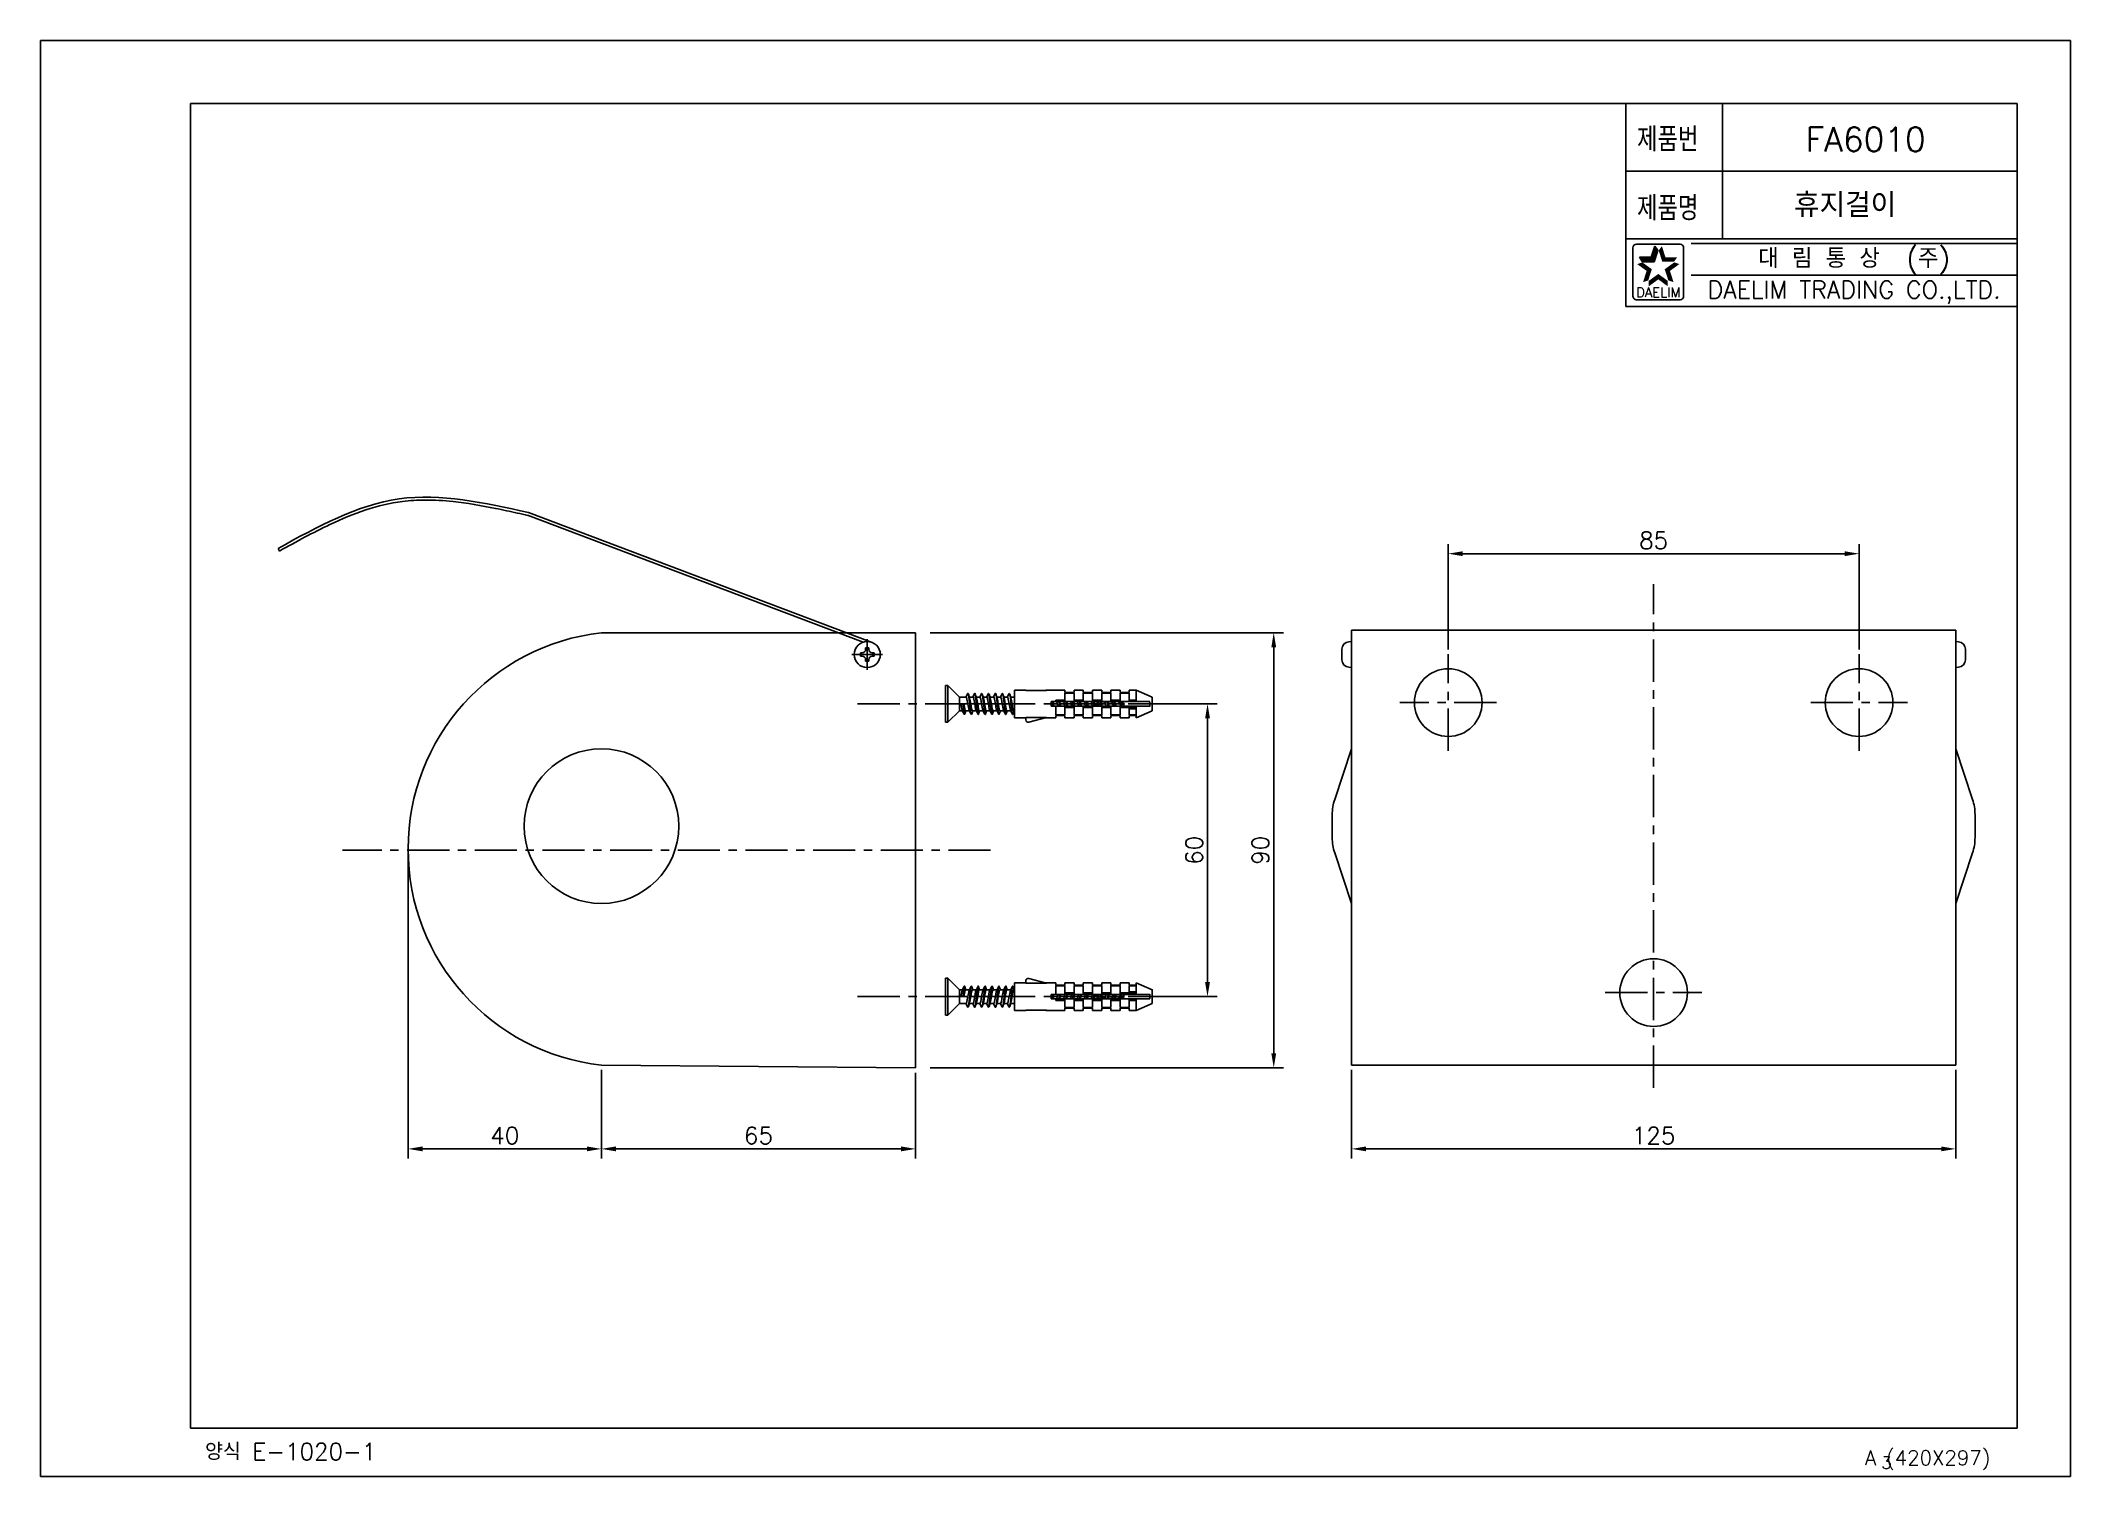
# Model space of a CAD drawing. Extents: x 6213 to 6633, y -3703 to -3406.
import ezdxf
from ezdxf.enums import TextEntityAlignment as Align

# ---------------------------------------------------------------- set-up
doc = ezdxf.new("R2010")
doc.units = 0
doc.header["$LTSCALE"] = 7
doc.header["$MEASUREMENT"] = 0
doc.linetypes.add('CENTER', pattern=[2, 1.25, -0.25, 0.25, -0.25])
doc.layers.get('0').update_dxf_attribs({"color": 2, "linetype": 'CONTINUOUS'})
for name, color, linetype in [('CENTER', 1, 'CENTER'), ('CL', 1, 'CENTER'), ('D', 2, 'CONTINUOUS'), ('DIM', 2, 'CONTINUOUS'), ('DWG', 7, 'CONTINUOUS'), ('IGES_LEVEL_0_-_VISIBLE', 253, 'CONTINUOUS'), ('IGES_LEVEL_0_-_VISIBLETAN2', 253, 'CONTINUOUS')]:
    doc.layers.add(name, color=color, linetype=linetype)
doc.styles.add('GHS', font='romans', dxfattribs={"bigfont": 'ghs'})
doc.styles.add('ROMANS', font='romans')

msp = doc.modelspace()

# ---------------------------------------------------------------- texts
at = {"color": 7, "style": 'GHS'}
msp.add_text('FA6010', height=5, dxfattribs=at).set_placement((6590.91, -3426.13), align=Align.MIDDLE)
at = {"style": 'GHS'}
msp.add_text('휴지걸이', height=5, dxfattribs=at).set_placement((6576.08, -3442.23))
at = {"color": 7, "linetype": 'Continuous'}
for s, height, style, p in [('대 림 통 상  (주)', 4, 'GHS', (6588.53, -3451.01)), ('DAELIM TRADING CO.,LTD.', 3.6, 'ROMANS', (6588.53, -3457.78))]:
    msp.add_text(s, height=height, dxfattribs=dict(at, style=style)).set_placement(p, align=Align.MIDDLE)
at = {"color": 2, "linetype": 'Continuous', "style": 'ROMANS'}
msp.add_text('DAELIM', height=2, dxfattribs=at).set_placement((6548, -3458.77), align=Align.CENTER)
at = {"layer": 'D', "color": 7, "style": 'GHS'}
for s, height, p in [('A (420X297)', 3, (6590.75, -3700.36)), ('3', 2.5, (6594.16, -3701.11))]:
    msp.add_text(s, height=height, dxfattribs=at).set_placement(p)
at = {"layer": 'D', "char_height": 3.5, "attachment_point": 5, "style": 'GHS'}
for s, insert in [('\\A1;85', (6547.04, -3509.09)), ('\\A1;40', (6309.32, -3632.21)), ('\\A1;65', (6361.82, -3632.21)), ('\\A1;125', (6547.04, -3632.21))]:
    msp.add_mtext(s, dxfattribs=dict(at, insert=insert))
at = {"layer": 'D', "char_height": 3.5, "attachment_point": 5, "rotation": 90, "style": 'GHS'}
for s, insert in [('\\A1;60', (6451.98, -3573.2)), ('\\A1;90', (6465.68, -3573.2))]:
    msp.add_mtext(s, dxfattribs=dict(at, insert=insert))
at = {"layer": 'DIM', "style": 'GHS', "width": 0.8}
for s, p in [('제품번', (6543.61, -3428.65)), ('제품명', (6543.61, -3442.9))]:
    msp.add_text(s, height=5, dxfattribs=at).set_placement(p)
at = {"layer": 'DWG', "style": 'GHS'}
msp.add_text('양식 E-1020-1', height=3.5, dxfattribs=at).set_placement((6247.3, -3699.33))

# ---------------------------------------------------------------- blocks, each defined once
blk = doc.blocks.new('BORDER')
for p, q in [((1, 1), (0, 1)), ((0, 1), (0, 0)), ((1, 0), (1, 1)), ((0, 0), (1, 0))]:
    blk.add_line(p, q)

# ---------------------------------------------------------------- linework, layer by layer
at = {"color": 4}
for p, q in [((6244.27, -3692.71), (6244.27, -3418.71)), ((6244.27, -3418.71), (6622.27, -3418.71)), ((6622.27, -3418.71), (6622.27, -3692.71)), ((6622.27, -3692.71), (6244.27, -3692.71))]:
    msp.add_line(p, q, dxfattribs=at)
at = {"color": 7}
for p, q in [((6541.27, -3418.71), (6541.27, -3460.71)), ((6561.27, -3418.71), (6561.27, -3446.71)), ((6541.27, -3432.71), (6622.27, -3432.71)), ((6541.27, -3446.71), (6622.27, -3446.71)), ((6541.27, -3460.71), (6622.27, -3460.71))]:
    msp.add_line(p, q, dxfattribs=at)
at = {"color": 2, "linetype": 'Continuous'}
for p, q in [((6543.5, -3447.82), (6552.5, -3447.82)), ((6554.77, -3447.71), (6622.27, -3447.71)), ((6542.75, -3458.57), (6542.75, -3448.57)), ((6553.25, -3448.57), (6553.25, -3458.57)), ((6554.77, -3454.21), (6622.27, -3454.21)), ((6552.5, -3459.32), (6543.75, -3459.32))]:
    msp.add_line(p, q, dxfattribs=at)
at = {"color": 2}
for p, q in [((6544.75, -3451.44), (6544.09, -3450.52)), ((6544.09, -3450.52), (6546.51, -3450.52)), ((6544.75, -3451.44), (6547.18, -3451.44)), ((6546.51, -3450.52), (6547.26, -3448.22)), ((6547.18, -3451.44), (6547.93, -3449.13)), ((6547.93, -3449.13), (6547.26, -3448.22))]:
    msp.add_line(p, q, dxfattribs=at)
at = {"color": 1, "linetype": 'CENTER'}
for p, q in [((6447.08, -3542.92), (6380.93, -3542.92)), ((6447.08, -3603.47), (6380.93, -3603.47))]:
    msp.add_line(p, q, dxfattribs=at)
at = {"color": 2, "linetype": 'Continuous'}
for centre, radius, start, end in [((6543.5, -3448.57), 0.75, 90, 180), ((6552.5, -3448.57), 0.75, 0, 90), ((6543.63, -3458.45), 0.884, 188.1301, 278.1301), ((6552.5, -3458.57), 0.75, 270, 0)]:
    msp.add_arc(centre, radius, start, end, dxfattribs=at)
at = {"color": 2}
for points in [[(6545.59, -3453.35), (6546.67, -3453), (6543.63, -3451.93), (6544.71, -3451.58)], [(6544.09, -3450.52), (6544.75, -3451.44), (6546.51, -3450.52), (6547.18, -3451.44)], [(6546.51, -3450.52), (6547.18, -3451.44), (6547.26, -3448.22), (6547.93, -3449.13)], [(6548.74, -3448.22), (6548.08, -3449.13), (6549.49, -3450.52), (6548.83, -3451.44)], [(6549.49, -3450.52), (6548.83, -3451.44), (6551.92, -3450.52), (6551.25, -3451.44)], [(6552.37, -3451.93), (6551.3, -3451.58), (6550.41, -3453.35), (6549.33, -3453)], [(6544.84, -3455.66), (6545.92, -3455.31), (6545.59, -3453.35), (6546.67, -3453)], [(6548, -3455.1), (6548, -3453.97), (6546.04, -3456.53), (6546.04, -3455.4)], [(6549.96, -3456.53), (6549.96, -3455.4), (6548, -3455.1), (6548, -3453.97)], [(6550.41, -3453.35), (6549.33, -3453), (6551.16, -3455.66), (6550.08, -3455.31)]]:
    msp.add_solid(points, dxfattribs=at)
at = {"layer": 'CENTER'}
for p, q in [((6547.04, -3622.34), (6547.04, -3518.17)), ((6504.54, -3552.64), (6504.54, -3532.64)), ((6589.54, -3552.64), (6589.54, -3532.64)), ((6514.54, -3542.64), (6494.54, -3542.64)), ((6579.54, -3542.64), (6599.54, -3542.64)), ((6409.85, -3573.2), (6275.77, -3573.2)), ((6537.04, -3602.64), (6557.04, -3602.64))]:
    msp.add_line(p, q, dxfattribs=at)
at = {"layer": 'CL'}
for p, q in [((6384.32, -3535.87), (6384.32, -3529.52)), ((6381.14, -3532.7), (6387.5, -3532.7))]:
    msp.add_line(p, q, dxfattribs=at)
at = {"layer": 'D'}
for p, q in [((6262.69, -3511.29), (6262.4, -3510.76)), ((6504.54, -3531.64), (6504.54, -3509.84)), ((6589.54, -3531.64), (6589.54, -3509.84)), ((6507.54, -3511.84), (6586.54, -3511.84)), ((6397.37, -3528.2), (6470.43, -3528.2)), ((6468.43, -3531.2), (6468.43, -3615.2)), ((6447.08, -3542.92), (6456.73, -3542.92)), ((6454.73, -3600.47), (6454.73, -3545.92)), ((6481.05, -3562.66), (6484.54, -3552.2)), ((6613.03, -3562.66), (6609.54, -3552.2)), ((6480.54, -3570.57), (6480.54, -3565.82)), ((6613.54, -3570.57), (6613.54, -3565.82)), ((6289.32, -3573.92), (6289.32, -3636.96)), ((6481.05, -3573.74), (6484.54, -3584.2)), ((6613.03, -3573.74), (6609.54, -3584.2)), ((6447.08, -3603.47), (6456.73, -3603.47)), ((6329.32, -3618.64), (6329.32, -3636.96)), ((6329.32, -3618.64), (6329.32, -3636.96)), ((6394.32, -3619.2), (6394.32, -3636.96)), ((6397.37, -3618.2), (6470.43, -3618.2)), ((6484.54, -3618.64), (6484.54, -3636.96)), ((6609.54, -3618.64), (6609.54, -3636.96)), ((6292.32, -3634.96), (6326.32, -3634.96)), ((6332.32, -3634.96), (6391.32, -3634.96)), ((6487.54, -3634.96), (6606.54, -3634.96))]:
    msp.add_line(p, q, dxfattribs=at)
for centre, start, end in [((6490.54, -3565.82), 161.5651, 180), ((6603.54, -3565.82), 0, 18.4349), ((6490.54, -3570.57), 180, 198.4349), ((6603.54, -3570.57), 341.5651, 0)]:
    msp.add_arc(centre, 10, start, end, dxfattribs=at)
for points in [[(6507.54, -3511.34), (6507.54, -3512.34), (6504.54, -3511.84)], [(6586.54, -3511.34), (6586.54, -3512.34), (6589.54, -3511.84)], [(6467.93, -3531.2), (6468.93, -3531.2), (6468.43, -3528.2)], [(6454.23, -3545.92), (6455.23, -3545.92), (6454.73, -3542.92)], [(6454.23, -3600.47), (6455.23, -3600.47), (6454.73, -3603.47)], [(6467.93, -3615.2), (6468.93, -3615.2), (6468.43, -3618.2)], [(6292.32, -3634.46), (6292.32, -3635.46), (6289.32, -3634.96)], [(6326.32, -3634.46), (6326.32, -3635.46), (6329.32, -3634.96)], [(6332.32, -3634.46), (6332.32, -3635.46), (6329.32, -3634.96)], [(6391.32, -3634.46), (6391.32, -3635.46), (6394.32, -3634.96)], [(6487.54, -3634.46), (6487.54, -3635.46), (6484.54, -3634.96)], [(6606.54, -3634.46), (6606.54, -3635.46), (6609.54, -3634.96)]]:
    msp.add_solid(points, dxfattribs=at)
at = {"layer": 'DWG'}
for p, q in [((6383.47, -3530.13), (6314.04, -3503.9)), ((6385.34, -3530.2), (6314.25, -3503.33)), ((6484.54, -3617.64), (6484.54, -3527.64)), ((6484.54, -3527.64), (6609.54, -3527.64)), ((6609.54, -3527.64), (6609.54, -3617.64)), ((6329.32, -3528.2), (6394.32, -3528.2)), ((6383.98, -3531.3), (6383.98, -3531.67)), ((6383.98, -3531.3), (6384.66, -3531.3)), ((6384.66, -3531.3), (6384.66, -3531.67)), ((6394.32, -3528.2), (6394.32, -3618.2)), ((6482.53, -3531.59), (6482.53, -3533.81)), ((6484.54, -3530), (6483.94, -3530.05)), ((6484.54, -3530), (6484.54, -3535.4)), ((6609.54, -3530), (6609.54, -3535.4)), ((6609.54, -3530), (6610.14, -3530.05)), ((6611.55, -3531.59), (6611.55, -3533.81)), ((6382.92, -3533.04), (6382.92, -3532.35)), ((6382.92, -3532.35), (6383.3, -3532.35)), ((6382.92, -3533.04), (6383.3, -3533.04)), ((6383.98, -3534.09), (6383.98, -3533.72)), ((6384.66, -3534.09), (6383.98, -3534.09)), ((6384.66, -3534.09), (6384.66, -3533.72)), ((6385.72, -3532.35), (6385.34, -3532.35)), ((6385.72, -3533.04), (6385.34, -3533.04)), ((6385.72, -3532.35), (6385.72, -3533.04)), ((6484.54, -3535.4), (6483.94, -3535.34)), ((6609.54, -3535.4), (6610.14, -3535.34)), ((6394.32, -3618.2), (6329.32, -3617.64)), ((6609.54, -3617.64), (6484.54, -3617.64))]:
    msp.add_line(p, q, dxfattribs=at)
for centre, radius in [((6384.32, -3532.7), 2.7), ((6504.54, -3542.64), 7), ((6589.54, -3542.64), 7), ((6329.32, -3568.2), 16), ((6547.04, -3602.64), 7)]:
    msp.add_circle(centre, radius, dxfattribs=at)
for centre, radius, start, end in [((6334.32, -3572.92), 45, 96.3794, 263.6206), ((6383.3, -3531.67), 0.682, 270, 0), ((6385.34, -3531.67), 0.682, 180, 270), ((6484.08, -3531.59), 1.54, 95, 180), ((6610, -3531.59), 1.54, 0, 85), ((6383.3, -3533.72), 0.682, 0, 90), ((6385.34, -3533.72), 0.682, 90, 180), ((6484.08, -3533.81), 1.54, 180, 265), ((6610, -3533.81), 1.54, 275, 0)]:
    msp.add_arc(centre, radius, start, end, dxfattribs=at)
msp.add_spline([(6314.25, -3503.33), (6287.44, -3500.51), (6262.4, -3510.76)], degree=3, dxfattribs=at)
msp.add_open_spline([(6314.12, -3503.92), (6313.37, -3503.75), (6312.63, -3503.59), (6310.4, -3503.1), (6308.91, -3502.78), (6304.47, -3501.88), (6301.53, -3501.37), (6296.68, -3500.85), (6294.76, -3500.73), (6291.27, -3500.74), (6289.69, -3500.83), (6285.57, -3501.34), (6283.06, -3501.95), (6278.07, -3503.6), (6275.6, -3504.64), (6269.64, -3507.46), (6266.17, -3509.37), (6262.69, -3511.29)], degree=3, knots=[0, 0, 0, 0, 2.210113, 2.210113, 6.630339, 6.630339, 15.470792, 15.470792, 21.372977, 21.372977, 26.319478, 26.319478, 34.414165, 34.414165, 42.508852, 42.508852, 54.014786, 54.014786, 54.014786, 54.014786], dxfattribs=at)
at = {"layer": 'IGES_LEVEL_0_-_VISIBLE', "color": 0}
for p, q in [((6400.53, -3539.12), (6401, -3539.12)), ((6400.53, -3546.72), (6400.53, -3539.12)), ((6401, -3539.12), (6403.38, -3541.49)), ((6401, -3539.12), (6401, -3546.72)), ((6414.78, -3540.07), (6417.15, -3540.07)), ((6414.78, -3545.77), (6414.78, -3540.07)), ((6417.15, -3540.11), (6421.38, -3540.11)), ((6421.24, -3540.07), (6425.23, -3540.07)), ((6425.23, -3540.07), (6423.33, -3540.07)), ((6425.23, -3540.07), (6425.23, -3540.54)), ((6427.13, -3540.54), (6425.23, -3540.54)), ((6427.13, -3540.07), (6429.03, -3540.07)), ((6429.03, -3540.07), (6427.13, -3540.07)), ((6427.13, -3540.07), (6427.13, -3540.54)), ((6429.03, -3540.54), (6429.03, -3540.07)), ((6430.93, -3540.54), (6429.03, -3540.54)), ((6430.93, -3540.07), (6432.83, -3540.07)), ((6432.83, -3540.07), (6430.93, -3540.07)), ((6430.93, -3540.07), (6430.93, -3540.54)), ((6432.83, -3540.54), (6432.83, -3540.07)), ((6434.73, -3540.54), (6432.83, -3540.54)), ((6434.73, -3540.07), (6436.63, -3540.07)), ((6436.63, -3540.07), (6434.73, -3540.07)), ((6434.73, -3540.07), (6434.73, -3540.54)), ((6436.63, -3540.54), (6436.63, -3540.07)), ((6438.53, -3540.54), (6436.63, -3540.54)), ((6438.53, -3540.07), (6439.95, -3540.07)), ((6438.53, -3540.07), (6439.95, -3540.07)), ((6438.53, -3540.07), (6438.53, -3540.54)), ((6439.95, -3540.07), (6443.28, -3541.49)), ((6439.95, -3540.07), (6439.95, -3542.15)), ((6403.38, -3544.34), (6401, -3546.72)), ((6403.38, -3544.34), (6401, -3546.72)), ((6403.38, -3541.49), (6404.77, -3541.49)), ((6403.38, -3542.92), (6403.38, -3541.49)), ((6403.38, -3541.49), (6404.77, -3541.49)), ((6403.38, -3542.92), (6403.38, -3541.49)), ((6403.38, -3544.34), (6403.38, -3542.92)), ((6403.38, -3544.34), (6403.38, -3542.92)), ((6404.03, -3544.34), (6403.38, -3544.34)), ((6404.03, -3544.34), (6403.38, -3544.34)), ((6403.7, -3542.92), (6404.32, -3542.92)), ((6404.09, -3542.92), (6403.7, -3542.92)), ((6403.7, -3542.92), (6404.32, -3542.92)), ((6404.09, -3542.92), (6403.7, -3542.92)), ((6404.4, -3545.05), (6403.99, -3544.27)), ((6404.4, -3545.05), (6403.99, -3544.27)), ((6404.32, -3542.92), (6404.09, -3542.92)), ((6404.32, -3542.92), (6404.09, -3542.92)), ((6404.73, -3544.34), (6404.52, -3544.98)), ((6404.73, -3544.34), (6404.52, -3544.98)), ((6405.45, -3544.34), (6404.67, -3544.34)), ((6405.45, -3544.34), (6404.67, -3544.34)), ((6404.74, -3541.49), (6405.11, -3540.78)), ((6404.74, -3541.49), (6405.11, -3540.78)), ((6405.25, -3540.9), (6405.5, -3541.66)), ((6405.83, -3545.06), (6405.42, -3544.28)), ((6405.44, -3541.49), (6406.2, -3541.49)), ((6406.16, -3544.34), (6405.95, -3544.98)), ((6406.88, -3544.34), (6406.1, -3544.34)), ((6406.16, -3541.49), (6406.54, -3540.78)), ((6406.67, -3540.9), (6406.92, -3541.66)), ((6407.25, -3545.05), (6406.84, -3544.28)), ((6406.87, -3541.49), (6407.62, -3541.49)), ((6407.58, -3544.34), (6407.37, -3544.98)), ((6408.3, -3544.34), (6407.52, -3544.34)), ((6407.59, -3541.49), (6407.96, -3540.78)), ((6408.1, -3540.9), (6408.35, -3541.66)), ((6408.67, -3545.04), (6408.27, -3544.27)), ((6408.29, -3541.49), (6409.05, -3541.49)), ((6409.01, -3544.34), (6408.8, -3544.98)), ((6409.73, -3544.34), (6408.95, -3544.34)), ((6409.01, -3541.49), (6409.39, -3540.78)), ((6409.79, -3542.92), (6409.51, -3540.86)), ((6409.52, -3540.9), (6409.77, -3541.66)), ((6410.1, -3545.05), (6409.69, -3544.27)), ((6409.72, -3541.49), (6410.47, -3541.49)), ((6409.79, -3542.92), (6410.1, -3545.05)), ((6410.43, -3544.34), (6410.22, -3544.98)), ((6411.15, -3544.34), (6410.37, -3544.34)), ((6410.44, -3541.49), (6410.81, -3540.78)), ((6410.95, -3540.9), (6411.2, -3541.66)), ((6411.53, -3545.06), (6411.12, -3544.28)), ((6411.14, -3541.49), (6411.9, -3541.49)), ((6411.86, -3544.34), (6411.65, -3544.98)), ((6412.58, -3544.34), (6411.8, -3544.34)), ((6411.86, -3541.49), (6412.24, -3540.78)), ((6412.37, -3540.9), (6412.62, -3541.66)), ((6412.95, -3545.05), (6412.54, -3544.28)), ((6412.57, -3541.49), (6413.32, -3541.49)), ((6413.28, -3544.34), (6413.07, -3544.98)), ((6414, -3544.34), (6413.22, -3544.34)), ((6413.29, -3541.49), (6413.66, -3540.78)), ((6413.8, -3540.9), (6414.05, -3541.66)), ((6414.37, -3545.04), (6413.97, -3544.27)), ((6413.99, -3541.49), (6414.75, -3541.49)), ((6414.71, -3544.34), (6414.5, -3544.98)), ((6414.78, -3544.34), (6414.65, -3544.34)), ((6414.75, -3541.49), (6414.78, -3541.5)), ((6422.38, -3543.39), (6422.38, -3542.44)), ((6422.38, -3542.44), (6423.33, -3542.44)), ((6422.38, -3543.39), (6423.33, -3543.39)), ((6422.67, -3543.39), (6422.57, -3542.44)), ((6422.84, -3542.92), (6422.77, -3542.44)), ((6422.92, -3543.39), (6422.84, -3542.92)), ((6423.33, -3542.44), (6423.33, -3542.15)), ((6423.33, -3542.15), (6425.23, -3542.15)), ((6425.23, -3542.44), (6423.33, -3542.44)), ((6423.33, -3545.15), (6423.33, -3543.39)), ((6423.33, -3543.39), (6425.23, -3543.39)), ((6423.58, -3542.44), (6423.65, -3542.92)), ((6423.65, -3542.92), (6423.73, -3543.39)), ((6424.09, -3543.39), (6423.99, -3542.44)), ((6424.27, -3542.92), (6424.19, -3542.44)), ((6424.35, -3543.39), (6424.27, -3542.92)), ((6425, -3542.44), (6425.08, -3542.92)), ((6425.08, -3542.92), (6425.16, -3543.39)), ((6425.23, -3540.68), (6427.13, -3540.68)), ((6425.23, -3542.15), (6425.23, -3540.68)), ((6425.23, -3542.44), (6425.23, -3542.15)), ((6427.13, -3542.44), (6425.23, -3542.44)), ((6425.23, -3543.68), (6425.23, -3543.39)), ((6425.23, -3543.39), (6427.13, -3543.39)), ((6425.23, -3543.68), (6425.23, -3545.15)), ((6427.13, -3543.68), (6425.23, -3543.68)), ((6425.52, -3543.39), (6425.42, -3542.44)), ((6425.69, -3542.92), (6425.62, -3542.44)), ((6425.77, -3543.39), (6425.69, -3542.92)), ((6426.43, -3542.44), (6426.5, -3542.92)), ((6426.5, -3542.92), (6426.58, -3543.39)), ((6426.89, -3542.92), (6426.84, -3542.44)), ((6426.94, -3543.39), (6426.89, -3542.92)), ((6427.12, -3542.92), (6427.04, -3542.44)), ((6427.2, -3543.39), (6427.12, -3542.92)), ((6427.13, -3540.68), (6427.13, -3542.15)), ((6427.13, -3542.15), (6429.03, -3542.15)), ((6427.13, -3542.15), (6427.13, -3542.44)), ((6429.03, -3542.44), (6427.13, -3542.44)), ((6427.13, -3543.68), (6427.13, -3543.39)), ((6427.13, -3543.39), (6429.03, -3543.39)), ((6427.13, -3545.15), (6427.13, -3543.68)), ((6427.85, -3542.44), (6427.93, -3542.92)), ((6427.93, -3542.92), (6428.01, -3543.39)), ((6428.37, -3543.39), (6428.27, -3542.44)), ((6428.54, -3542.92), (6428.47, -3542.44)), ((6428.62, -3543.39), (6428.54, -3542.92)), ((6429.03, -3540.68), (6430.93, -3540.68)), ((6429.03, -3542.15), (6429.03, -3540.68)), ((6429.03, -3542.44), (6429.03, -3542.15)), ((6430.93, -3542.44), (6429.03, -3542.44)), ((6429.03, -3543.68), (6429.03, -3543.39)), ((6429.03, -3543.39), (6430.93, -3543.39)), ((6429.03, -3543.68), (6429.03, -3545.15)), ((6430.93, -3543.68), (6429.03, -3543.68)), ((6429.28, -3542.44), (6429.35, -3542.92)), ((6429.35, -3542.92), (6429.43, -3543.39)), ((6429.79, -3543.39), (6429.69, -3542.44)), ((6429.97, -3542.92), (6429.89, -3542.44)), ((6430.05, -3543.39), (6429.97, -3542.92)), ((6430.7, -3542.44), (6430.78, -3542.92)), ((6430.78, -3542.92), (6430.86, -3543.39)), ((6430.93, -3540.68), (6430.93, -3542.15)), ((6430.93, -3542.15), (6432.83, -3542.15)), ((6430.93, -3542.15), (6430.93, -3542.44)), ((6432.83, -3542.44), (6430.93, -3542.44)), ((6430.93, -3543.68), (6430.93, -3543.39)), ((6430.93, -3543.39), (6432.83, -3543.39)), ((6430.93, -3545.15), (6430.93, -3543.68)), ((6431.22, -3543.39), (6431.12, -3542.44)), ((6431.76, -3543.39), (6431.76, -3542.83)), ((6431.76, -3542.83), (6432.19, -3542.83)), ((6431.88, -3542.92), (6431.88, -3543.39)), ((6432.2, -3542.92), (6431.88, -3542.92)), ((6432.2, -3542.92), (6432.13, -3542.44)), ((6432.28, -3543.39), (6432.2, -3542.92)), ((6432.59, -3542.92), (6432.54, -3542.44)), ((6432.59, -3542.92), (6432.64, -3543.39)), ((6432.74, -3542.44), (6432.82, -3542.92)), ((6432.8, -3542.83), (6433.61, -3542.84)), ((6433.63, -3542.92), (6432.82, -3542.92)), ((6432.9, -3543.39), (6432.82, -3542.92)), ((6432.83, -3540.68), (6434.73, -3540.68)), ((6432.83, -3542.15), (6432.83, -3540.68)), ((6432.83, -3542.44), (6432.83, -3542.15)), ((6434.73, -3542.44), (6432.83, -3542.44)), ((6432.83, -3543.68), (6432.83, -3543.39)), ((6432.83, -3543.39), (6434.73, -3543.39)), ((6432.83, -3543.68), (6432.83, -3545.15)), ((6434.73, -3543.68), (6432.83, -3543.68)), ((6433.71, -3543.39), (6433.55, -3542.44)), ((6433.96, -3542.44), (6434.07, -3543.39)), ((6434.33, -3543.39), (6434.16, -3542.44)), ((6434.23, -3542.84), (6435.08, -3542.85)), ((6435.09, -3542.92), (6434.24, -3542.92)), ((6434.73, -3540.68), (6434.73, -3542.15)), ((6434.73, -3542.15), (6436.63, -3542.15)), ((6434.73, -3542.15), (6434.73, -3542.44)), ((6436.63, -3542.44), (6434.73, -3542.44)), ((6434.73, -3543.68), (6434.73, -3543.39)), ((6434.73, -3543.39), (6436.63, -3543.39)), ((6434.73, -3545.15), (6434.73, -3543.68)), ((6434.98, -3542.44), (6435.09, -3542.92)), ((6435.09, -3542.92), (6435.21, -3543.39)), ((6435.38, -3542.44), (6435.51, -3543.39)), ((6435.66, -3542.87), (6436.58, -3542.89)), ((6436.6, -3542.92), (6435.67, -3542.92)), ((6436.85, -3543.27), (6436.58, -3543.39)), ((6436.6, -3542.92), (6436.75, -3543.15)), ((6436.63, -3540.68), (6438.53, -3540.68)), ((6436.63, -3542.15), (6436.63, -3540.68)), ((6436.63, -3542.44), (6436.63, -3542.15)), ((6438.53, -3542.44), (6436.63, -3542.44)), ((6436.63, -3543.68), (6436.63, -3543.39)), ((6436.63, -3543.39), (6438.53, -3543.39)), ((6436.63, -3543.68), (6436.63, -3545.15)), ((6438.53, -3543.68), (6436.63, -3543.68)), ((6436.94, -3543.39), (6436.75, -3543.15)), ((6436.87, -3542.57), (6437.58, -3542.92)), ((6437, -3542.8), (6436.99, -3542.79)), ((6437.09, -3542.92), (6437, -3542.8)), ((6437.08, -3542.9), (6437.58, -3542.92)), ((6437.58, -3542.92), (6437.09, -3542.92)), ((6437.43, -3542.99), (6437.31, -3543.39)), ((6437.58, -3542.92), (6437.43, -3542.99)), ((6438.53, -3540.68), (6438.53, -3542.15)), ((6439.95, -3542.15), (6438.53, -3542.15)), ((6438.53, -3542.15), (6438.53, -3542.44)), ((6438.53, -3542.44), (6439.95, -3542.44)), ((6438.53, -3543.68), (6438.53, -3543.39)), ((6438.53, -3543.39), (6439.95, -3543.39)), ((6438.53, -3543.68), (6438.53, -3543.91)), ((6439.95, -3543.68), (6438.53, -3543.68)), ((6438.53, -3543.91), (6438.53, -3545.15)), ((6438.53, -3543.91), (6439.95, -3543.91)), ((6439.95, -3542.15), (6439.95, -3542.44)), ((6442.8, -3542.44), (6439.95, -3542.44)), ((6439.95, -3543.39), (6439.95, -3543.68)), ((6439.95, -3543.39), (6442.8, -3543.39)), ((6439.95, -3543.68), (6439.95, -3543.91)), ((6439.95, -3543.91), (6439.95, -3545.15)), ((6443.28, -3544.34), (6439.95, -3545.77)), ((6442.8, -3542.48), (6442.8, -3543.43)), ((6443.28, -3541.53), (6443.28, -3544.38)), ((6401, -3546.72), (6400.53, -3546.72)), ((6401, -3546.72), (6400.53, -3546.72)), ((6417.15, -3545.77), (6414.78, -3545.77)), ((6417.15, -3546.24), (6417.15, -3545.73)), ((6417.15, -3545.73), (6421.38, -3545.73)), ((6421.38, -3545.73), (6417.75, -3546.7)), ((6423.33, -3545.77), (6421.24, -3545.77)), ((6425.23, -3545.15), (6423.33, -3545.15)), ((6423.33, -3545.29), (6423.33, -3545.77)), ((6423.33, -3545.29), (6425.23, -3545.29)), ((6425.23, -3545.29), (6425.23, -3545.77)), ((6425.23, -3545.76), (6427.13, -3545.76)), ((6427.13, -3545.77), (6425.23, -3545.77)), ((6429.03, -3545.15), (6427.13, -3545.15)), ((6427.13, -3545.29), (6429.03, -3545.29)), ((6427.13, -3545.77), (6427.13, -3545.29)), ((6429.03, -3545.29), (6429.03, -3545.77)), ((6429.03, -3545.76), (6430.93, -3545.76)), ((6430.93, -3545.77), (6429.03, -3545.77)), ((6432.83, -3545.15), (6430.93, -3545.15)), ((6430.93, -3545.77), (6430.93, -3545.29)), ((6430.93, -3545.29), (6432.83, -3545.29)), ((6432.83, -3545.29), (6432.83, -3545.77)), ((6432.83, -3545.76), (6434.73, -3545.76)), ((6434.73, -3545.77), (6432.83, -3545.77)), ((6436.63, -3545.15), (6434.73, -3545.15)), ((6434.73, -3545.77), (6434.73, -3545.29)), ((6434.73, -3545.29), (6436.63, -3545.29)), ((6436.63, -3545.29), (6436.63, -3545.77)), ((6436.63, -3545.76), (6438.53, -3545.76)), ((6438.53, -3545.77), (6436.63, -3545.77)), ((6439.95, -3545.15), (6438.53, -3545.15)), ((6438.53, -3545.29), (6439.95, -3545.29)), ((6438.53, -3545.77), (6438.53, -3545.29)), ((6439.95, -3545.15), (6439.95, -3545.29)), ((6439.95, -3545.77), (6439.95, -3545.29)), ((6401, -3599.67), (6400.53, -3599.67)), ((6401, -3599.67), (6400.53, -3599.67)), ((6400.53, -3599.67), (6400.53, -3607.27)), ((6403.38, -3602.05), (6401, -3599.67)), ((6403.38, -3602.05), (6401, -3599.67)), ((6401, -3607.27), (6401, -3599.67)), ((6404.03, -3602.05), (6403.38, -3602.05)), ((6403.38, -3602.05), (6403.38, -3603.47)), ((6404.03, -3602.05), (6403.38, -3602.05)), ((6403.38, -3602.05), (6403.38, -3603.47)), ((6403.38, -3603.47), (6403.38, -3604.9)), ((6403.38, -3603.47), (6403.38, -3604.9)), ((6403.7, -3603.47), (6404.32, -3603.47)), ((6404.09, -3603.47), (6403.7, -3603.47)), ((6403.7, -3603.47), (6404.32, -3603.47)), ((6404.09, -3603.47), (6403.7, -3603.47)), ((6404.4, -3601.34), (6403.99, -3602.12)), ((6404.4, -3601.34), (6403.99, -3602.12)), ((6404.32, -3603.47), (6404.09, -3603.47)), ((6404.32, -3603.47), (6404.09, -3603.47)), ((6404.73, -3602.05), (6404.52, -3601.41)), ((6404.73, -3602.05), (6404.52, -3601.41)), ((6405.45, -3602.05), (6404.67, -3602.05)), ((6405.45, -3602.05), (6404.67, -3602.05)), ((6405.83, -3601.33), (6405.42, -3602.11)), ((6406.16, -3602.05), (6405.95, -3601.41)), ((6406.88, -3602.05), (6406.1, -3602.05)), ((6407.25, -3601.34), (6406.84, -3602.12)), ((6407.58, -3602.05), (6407.37, -3601.41)), ((6408.3, -3602.05), (6407.52, -3602.05)), ((6408.67, -3601.35), (6408.27, -3602.12)), ((6409.01, -3602.05), (6408.8, -3601.41)), ((6409.73, -3602.05), (6408.95, -3602.05)), ((6409.79, -3603.47), (6409.51, -3605.53)), ((6410.1, -3601.34), (6409.69, -3602.12)), ((6409.79, -3603.47), (6410.1, -3601.34)), ((6410.43, -3602.05), (6410.22, -3601.41)), ((6411.15, -3602.05), (6410.37, -3602.05)), ((6411.53, -3601.33), (6411.12, -3602.11)), ((6411.86, -3602.05), (6411.65, -3601.41)), ((6412.58, -3602.05), (6411.8, -3602.05)), ((6412.95, -3601.34), (6412.54, -3602.12)), ((6413.28, -3602.05), (6413.07, -3601.41)), ((6414, -3602.05), (6413.22, -3602.05)), ((6414.37, -3601.35), (6413.97, -3602.12)), ((6414.71, -3602.05), (6414.5, -3601.41)), ((6414.78, -3602.05), (6414.65, -3602.05)), ((6417.15, -3600.62), (6414.78, -3600.62)), ((6414.78, -3600.62), (6414.78, -3606.32)), ((6417.15, -3600.15), (6417.15, -3600.66)), ((6417.15, -3600.66), (6421.38, -3600.66)), ((6421.38, -3600.66), (6417.75, -3599.69)), ((6423.33, -3600.62), (6421.24, -3600.62)), ((6422.38, -3603), (6423.33, -3603)), ((6422.38, -3603), (6422.38, -3603.95)), ((6422.67, -3603), (6422.57, -3603.95)), ((6422.84, -3603.47), (6422.77, -3603.95)), ((6422.92, -3603), (6422.84, -3603.47)), ((6423.33, -3601.1), (6423.33, -3600.62)), ((6423.33, -3601.1), (6425.23, -3601.1)), ((6423.33, -3601.24), (6423.33, -3603)), ((6425.23, -3601.24), (6423.33, -3601.24)), ((6423.33, -3603), (6425.23, -3603)), ((6423.58, -3603.95), (6423.65, -3603.47)), ((6423.65, -3603.47), (6423.73, -3603)), ((6424.09, -3603), (6423.99, -3603.95)), ((6424.27, -3603.47), (6424.19, -3603.95)), ((6424.35, -3603), (6424.27, -3603.47)), ((6425, -3603.95), (6425.08, -3603.47)), ((6425.08, -3603.47), (6425.16, -3603)), ((6427.13, -3600.62), (6425.23, -3600.62)), ((6425.23, -3601.1), (6425.23, -3600.62)), ((6425.23, -3600.63), (6427.13, -3600.63)), ((6425.23, -3602.71), (6425.23, -3601.24)), ((6425.23, -3602.71), (6425.23, -3603)), ((6427.13, -3602.71), (6425.23, -3602.71)), ((6425.23, -3603), (6427.13, -3603)), ((6425.52, -3603), (6425.42, -3603.95)), ((6425.69, -3603.47), (6425.62, -3603.95)), ((6425.77, -3603), (6425.69, -3603.47)), ((6426.43, -3603.95), (6426.5, -3603.47)), ((6426.5, -3603.47), (6426.58, -3603)), ((6426.89, -3603.47), (6426.84, -3603.95)), ((6426.94, -3603), (6426.89, -3603.47)), ((6427.12, -3603.47), (6427.04, -3603.95)), ((6427.2, -3603), (6427.12, -3603.47)), ((6427.13, -3600.62), (6427.13, -3601.1)), ((6427.13, -3601.1), (6429.03, -3601.1)), ((6427.13, -3601.24), (6427.13, -3602.71)), ((6429.03, -3601.24), (6427.13, -3601.24)), ((6427.13, -3602.71), (6427.13, -3603)), ((6427.13, -3603), (6429.03, -3603)), ((6427.85, -3603.95), (6427.93, -3603.47)), ((6427.93, -3603.47), (6428.01, -3603)), ((6428.37, -3603), (6428.27, -3603.95)), ((6428.54, -3603.47), (6428.47, -3603.95)), ((6428.62, -3603), (6428.54, -3603.47)), ((6430.93, -3600.62), (6429.03, -3600.62)), ((6429.03, -3601.1), (6429.03, -3600.62)), ((6429.03, -3600.63), (6430.93, -3600.63)), ((6429.03, -3602.71), (6429.03, -3601.24)), ((6429.03, -3602.71), (6429.03, -3603)), ((6430.93, -3602.71), (6429.03, -3602.71)), ((6429.03, -3603), (6430.93, -3603)), ((6429.28, -3603.95), (6429.35, -3603.47)), ((6429.35, -3603.47), (6429.43, -3603)), ((6429.79, -3603), (6429.69, -3603.95)), ((6429.97, -3603.47), (6429.89, -3603.95)), ((6430.05, -3603), (6429.97, -3603.47)), ((6430.7, -3603.95), (6430.78, -3603.47)), ((6430.78, -3603.47), (6430.86, -3603)), ((6430.93, -3600.62), (6430.93, -3601.1)), ((6430.93, -3601.1), (6432.83, -3601.1)), ((6430.93, -3601.24), (6430.93, -3602.71)), ((6432.83, -3601.24), (6430.93, -3601.24)), ((6430.93, -3602.71), (6430.93, -3603)), ((6430.93, -3603), (6432.83, -3603)), ((6431.22, -3603), (6431.12, -3603.95)), ((6431.76, -3603), (6431.76, -3603.56)), ((6431.76, -3603.56), (6432.19, -3603.56)), ((6431.88, -3603.47), (6431.88, -3603)), ((6432.2, -3603.47), (6431.88, -3603.47)), ((6432.2, -3603.47), (6432.13, -3603.95)), ((6432.28, -3603), (6432.2, -3603.47)), ((6432.59, -3603.47), (6432.54, -3603.95)), ((6432.59, -3603.47), (6432.64, -3603)), ((6432.74, -3603.95), (6432.82, -3603.47)), ((6432.8, -3603.56), (6433.61, -3603.56)), ((6432.9, -3603), (6432.82, -3603.47)), ((6433.63, -3603.47), (6432.82, -3603.47)), ((6434.73, -3600.62), (6432.83, -3600.62)), ((6432.83, -3601.1), (6432.83, -3600.62)), ((6432.83, -3600.63), (6434.73, -3600.63)), ((6432.83, -3602.71), (6432.83, -3601.24)), ((6432.83, -3602.71), (6432.83, -3603)), ((6434.73, -3602.71), (6432.83, -3602.71)), ((6432.83, -3603), (6434.73, -3603)), ((6433.71, -3603), (6433.55, -3603.95)), ((6433.96, -3603.95), (6434.07, -3603)), ((6434.33, -3603), (6434.16, -3603.95)), ((6434.23, -3603.55), (6435.08, -3603.54)), ((6435.09, -3603.47), (6434.24, -3603.47)), ((6434.73, -3600.62), (6434.73, -3601.1)), ((6434.73, -3601.1), (6436.63, -3601.1)), ((6434.73, -3601.24), (6434.73, -3602.71)), ((6436.63, -3601.24), (6434.73, -3601.24)), ((6434.73, -3602.71), (6434.73, -3603)), ((6434.73, -3603), (6436.63, -3603)), ((6434.98, -3603.95), (6435.09, -3603.47)), ((6435.09, -3603.47), (6435.21, -3603)), ((6435.38, -3603.95), (6435.51, -3603)), ((6435.66, -3603.53), (6436.58, -3603.5)), ((6436.6, -3603.47), (6435.67, -3603.47)), ((6436.85, -3603.12), (6436.58, -3603)), ((6436.6, -3603.47), (6436.75, -3603.25)), ((6438.53, -3600.62), (6436.63, -3600.62)), ((6436.63, -3601.1), (6436.63, -3600.62)), ((6436.63, -3600.63), (6438.53, -3600.63)), ((6436.63, -3602.71), (6436.63, -3601.24)), ((6436.63, -3602.71), (6436.63, -3603)), ((6438.53, -3602.71), (6436.63, -3602.71)), ((6436.63, -3603), (6438.53, -3603)), ((6436.94, -3603), (6436.75, -3603.25)), ((6436.87, -3603.82), (6437.58, -3603.47)), ((6437, -3603.59), (6436.99, -3603.6)), ((6437.09, -3603.47), (6437, -3603.59)), ((6437.08, -3603.49), (6437.58, -3603.47)), ((6437.58, -3603.47), (6437.09, -3603.47)), ((6437.43, -3603.4), (6437.31, -3603)), ((6437.58, -3603.47), (6437.43, -3603.4)), ((6438.53, -3600.62), (6438.53, -3601.1)), ((6438.53, -3601.1), (6439.95, -3601.1)), ((6438.53, -3602.48), (6438.53, -3601.24)), ((6439.95, -3601.24), (6438.53, -3601.24)), ((6438.53, -3602.48), (6439.95, -3602.48)), ((6438.53, -3602.71), (6438.53, -3602.48)), ((6438.53, -3602.71), (6438.53, -3603)), ((6439.95, -3602.71), (6438.53, -3602.71)), ((6438.53, -3603), (6439.95, -3603)), ((6443.28, -3602.05), (6439.95, -3600.62)), ((6439.95, -3600.62), (6439.95, -3601.1)), ((6439.95, -3601.24), (6439.95, -3601.1)), ((6439.95, -3602.48), (6439.95, -3601.24)), ((6439.95, -3602.71), (6439.95, -3602.48)), ((6439.95, -3603), (6439.95, -3602.71)), ((6439.95, -3603), (6442.8, -3603)), ((6442.8, -3603.91), (6442.8, -3602.96)), ((6443.28, -3604.86), (6443.28, -3602.01)), ((6400.53, -3607.27), (6401, -3607.27)), ((6401, -3607.27), (6403.38, -3604.9)), ((6403.38, -3604.9), (6404.77, -3604.9)), ((6403.38, -3604.9), (6404.77, -3604.9)), ((6404.74, -3604.9), (6405.11, -3605.61)), ((6404.74, -3604.9), (6405.11, -3605.61)), ((6405.25, -3605.49), (6405.5, -3604.73)), ((6405.44, -3604.9), (6406.2, -3604.9)), ((6406.16, -3604.9), (6406.54, -3605.62)), ((6406.67, -3605.49), (6406.92, -3604.73)), ((6406.87, -3604.9), (6407.62, -3604.9)), ((6407.59, -3604.9), (6407.96, -3605.61)), ((6408.1, -3605.49), (6408.35, -3604.73)), ((6408.29, -3604.9), (6409.05, -3604.9)), ((6409.01, -3604.9), (6409.39, -3605.61)), ((6409.52, -3605.49), (6409.77, -3604.73)), ((6409.72, -3604.9), (6410.47, -3604.9)), ((6410.44, -3604.9), (6410.81, -3605.61)), ((6410.95, -3605.49), (6411.2, -3604.73)), ((6411.14, -3604.9), (6411.9, -3604.9)), ((6411.86, -3604.9), (6412.24, -3605.62)), ((6412.37, -3605.49), (6412.62, -3604.73)), ((6412.57, -3604.9), (6413.32, -3604.9)), ((6413.29, -3604.9), (6413.66, -3605.61)), ((6413.8, -3605.49), (6414.05, -3604.73)), ((6413.99, -3604.9), (6414.75, -3604.9)), ((6414.75, -3604.9), (6414.78, -3604.89)), ((6414.78, -3606.32), (6417.15, -3606.32)), ((6417.15, -3606.28), (6421.38, -3606.28)), ((6421.24, -3606.32), (6425.23, -3606.32)), ((6422.38, -3603.95), (6423.33, -3603.95)), ((6423.33, -3603.95), (6423.33, -3604.24)), ((6425.23, -3603.95), (6423.33, -3603.95)), ((6423.33, -3604.24), (6425.23, -3604.24)), ((6425.23, -3606.32), (6423.33, -3606.32)), ((6427.13, -3603.95), (6425.23, -3603.95)), ((6425.23, -3603.95), (6425.23, -3604.24)), ((6425.23, -3604.24), (6425.23, -3605.71)), ((6425.23, -3605.71), (6427.13, -3605.71)), ((6425.23, -3606.32), (6425.23, -3605.85)), ((6427.13, -3605.85), (6425.23, -3605.85)), ((6429.03, -3603.95), (6427.13, -3603.95)), ((6427.13, -3604.24), (6427.13, -3603.95)), ((6427.13, -3604.24), (6429.03, -3604.24)), ((6427.13, -3605.71), (6427.13, -3604.24)), ((6427.13, -3606.32), (6427.13, -3605.85)), ((6427.13, -3606.32), (6429.03, -3606.32)), ((6429.03, -3606.32), (6427.13, -3606.32)), ((6430.93, -3603.95), (6429.03, -3603.95)), ((6429.03, -3603.95), (6429.03, -3604.24)), ((6429.03, -3604.24), (6429.03, -3605.71)), ((6429.03, -3605.71), (6430.93, -3605.71)), ((6430.93, -3605.85), (6429.03, -3605.85)), ((6429.03, -3605.85), (6429.03, -3606.32)), ((6432.83, -3603.95), (6430.93, -3603.95)), ((6430.93, -3604.24), (6430.93, -3603.95)), ((6430.93, -3604.24), (6432.83, -3604.24)), ((6430.93, -3605.71), (6430.93, -3604.24)), ((6430.93, -3606.32), (6430.93, -3605.85)), ((6430.93, -3606.32), (6432.83, -3606.32)), ((6432.83, -3606.32), (6430.93, -3606.32)), ((6434.73, -3603.95), (6432.83, -3603.95)), ((6432.83, -3603.95), (6432.83, -3604.24)), ((6432.83, -3604.24), (6432.83, -3605.71)), ((6432.83, -3605.71), (6434.73, -3605.71)), ((6434.73, -3605.85), (6432.83, -3605.85)), ((6432.83, -3605.85), (6432.83, -3606.32)), ((6436.63, -3603.95), (6434.73, -3603.95)), ((6434.73, -3604.24), (6434.73, -3603.95)), ((6434.73, -3604.24), (6436.63, -3604.24)), ((6434.73, -3605.71), (6434.73, -3604.24)), ((6434.73, -3606.32), (6434.73, -3605.85)), ((6434.73, -3606.32), (6436.63, -3606.32)), ((6436.63, -3606.32), (6434.73, -3606.32)), ((6438.53, -3603.95), (6436.63, -3603.95)), ((6436.63, -3603.95), (6436.63, -3604.24)), ((6436.63, -3604.24), (6436.63, -3605.71)), ((6436.63, -3605.71), (6438.53, -3605.71)), ((6438.53, -3605.85), (6436.63, -3605.85)), ((6436.63, -3605.85), (6436.63, -3606.32)), ((6438.53, -3603.95), (6439.95, -3603.95)), ((6438.53, -3604.24), (6438.53, -3603.95)), ((6439.95, -3604.24), (6438.53, -3604.24)), ((6438.53, -3605.71), (6438.53, -3604.24)), ((6438.53, -3606.32), (6438.53, -3605.85)), ((6438.53, -3606.32), (6439.95, -3606.32)), ((6438.53, -3606.32), (6439.95, -3606.32)), ((6439.95, -3604.24), (6439.95, -3603.95)), ((6442.8, -3603.95), (6439.95, -3603.95)), ((6439.95, -3606.32), (6439.95, -3604.24)), ((6439.95, -3606.32), (6443.28, -3604.9))]:
    msp.add_line(p, q, dxfattribs=at)
for points in [[(6403.7, -3542.92), (6403.88, -3543.93), (6404, -3544.29)], [(6403.7, -3542.92), (6403.88, -3543.93), (6404, -3544.29)], [(6404.52, -3544.98), (6404.5, -3545.04), (6404.49, -3545.06), (6404.48, -3545.07), (6404.47, -3545.08), (6404.47, -3545.09), (6404.46, -3545.09), (6404.46, -3545.09), (6404.46, -3545.1), (6404.45, -3545.1), (6404.45, -3545.1), (6404.45, -3545.1), (6404.44, -3545.1), (6404.44, -3545.1), (6404.44, -3545.1), (6404.43, -3545.09), (6404.43, -3545.09), (6404.42, -3545.08), (6404.41, -3545.07), (6404.4, -3545.06), (6404.39, -3545.03), (6404.35, -3544.92), (6404.09, -3542.92)], [(6404.52, -3544.98), (6404.5, -3545.04), (6404.49, -3545.06), (6404.48, -3545.07), (6404.47, -3545.08), (6404.47, -3545.09), (6404.46, -3545.09), (6404.46, -3545.09), (6404.46, -3545.1), (6404.45, -3545.1), (6404.45, -3545.1), (6404.45, -3545.1), (6404.44, -3545.1), (6404.44, -3545.1), (6404.44, -3545.1), (6404.43, -3545.09), (6404.43, -3545.09), (6404.42, -3545.08), (6404.41, -3545.07), (6404.4, -3545.06), (6404.39, -3545.03), (6404.35, -3544.92), (6404.09, -3542.92)], [(6404.67, -3544.34), (6404.67, -3544.34), (6404.67, -3544.34), (6404.66, -3544.34), (6404.66, -3544.34), (6404.65, -3544.34), (6404.65, -3544.33), (6404.64, -3544.33), (6404.63, -3544.31), (6404.62, -3544.3), (6404.61, -3544.28), (6404.59, -3544.24), (6404.5, -3543.93), (6404.32, -3542.92)], [(6404.67, -3544.34), (6404.67, -3544.34), (6404.67, -3544.34), (6404.66, -3544.34), (6404.66, -3544.34), (6404.65, -3544.34), (6404.65, -3544.33), (6404.64, -3544.33), (6404.63, -3544.31), (6404.62, -3544.3), (6404.61, -3544.28), (6404.59, -3544.24), (6404.5, -3543.93), (6404.32, -3542.92)], [(6404.77, -3541.49), (6404.78, -3541.49), (6404.78, -3541.49), (6404.79, -3541.5), (6404.8, -3541.5), (6404.8, -3541.5), (6404.81, -3541.51), (6404.82, -3541.52), (6404.83, -3541.54), (6404.84, -3541.55), (6404.86, -3541.6), (6404.95, -3541.91), (6405.13, -3542.92)], [(6404.77, -3541.49), (6404.78, -3541.49), (6404.78, -3541.49), (6404.79, -3541.5), (6404.8, -3541.5), (6404.8, -3541.5), (6404.81, -3541.51), (6404.82, -3541.52), (6404.83, -3541.54), (6404.84, -3541.55), (6404.86, -3541.6), (6404.95, -3541.91), (6405.13, -3542.92)], [(6405.83, -3545.06), (6405.81, -3545.01), (6405.75, -3544.8), (6405.26, -3540.95), (6405.24, -3540.87), (6405.21, -3540.8), (6405.2, -3540.77), (6405.19, -3540.76), (6405.19, -3540.75), (6405.18, -3540.75), (6405.18, -3540.74), (6405.17, -3540.74), (6405.17, -3540.74), (6405.17, -3540.74), (6405.16, -3540.74), (6405.16, -3540.74), (6405.16, -3540.74), (6405.15, -3540.74), (6405.15, -3540.74), (6405.15, -3540.74), (6405.14, -3540.74), (6405.14, -3540.74), (6405.13, -3540.75), (6405.13, -3540.75), (6405.11, -3540.78)], [(6405.13, -3542.92), (6405.31, -3543.92), (6405.42, -3544.28)], [(6405.74, -3542.92), (6405.56, -3541.91), (6405.5, -3541.66)], [(6406.1, -3544.34), (6406.09, -3544.34), (6406.09, -3544.34), (6406.08, -3544.34), (6406.08, -3544.34), (6406.07, -3544.33), (6406.07, -3544.33), (6406.05, -3544.31), (6406.04, -3544.3), (6406.03, -3544.28), (6406.01, -3544.23), (6405.92, -3543.92), (6405.74, -3542.92)], [(6406.2, -3541.49), (6406.2, -3541.49), (6406.21, -3541.49), (6406.21, -3541.5), (6406.22, -3541.5), (6406.23, -3541.5), (6406.23, -3541.51), (6406.24, -3541.52), (6406.25, -3541.54), (6406.26, -3541.55), (6406.29, -3541.6), (6406.38, -3541.91), (6406.55, -3542.92)], [(6407.37, -3544.98), (6407.35, -3545.05), (6407.34, -3545.07), (6407.33, -3545.08), (6407.32, -3545.09), (6407.32, -3545.09), (6407.31, -3545.1), (6407.31, -3545.1), (6407.3, -3545.1), (6407.3, -3545.1), (6407.29, -3545.1), (6407.29, -3545.1), (6407.28, -3545.1), (6407.28, -3545.09), (6407.27, -3545.09), (6407.27, -3545.08), (6407.26, -3545.08), (6407.26, -3545.07), (6407.24, -3545.04), (6407.2, -3544.9), (6406.68, -3540.94), (6406.64, -3540.8), (6406.63, -3540.77), (6406.62, -3540.76), (6406.61, -3540.75), (6406.6, -3540.74), (6406.6, -3540.74), (6406.59, -3540.74), (6406.59, -3540.73), (6406.59, -3540.73), (6406.58, -3540.73), (6406.58, -3540.74), (6406.57, -3540.74), (6406.57, -3540.74), (6406.56, -3540.74), (6406.56, -3540.75), (6406.54, -3540.78)], [(6406.55, -3542.92), (6406.73, -3543.92), (6406.84, -3544.28)], [(6407.17, -3542.92), (6406.99, -3541.91), (6406.92, -3541.66)], [(6407.52, -3544.34), (6407.52, -3544.34), (6407.51, -3544.34), (6407.51, -3544.34), (6407.5, -3544.34), (6407.5, -3544.33), (6407.49, -3544.33), (6407.48, -3544.31), (6407.47, -3544.3), (6407.46, -3544.28), (6407.44, -3544.23), (6407.35, -3543.92), (6407.17, -3542.92)], [(6407.62, -3541.49), (6407.63, -3541.49), (6407.63, -3541.49), (6407.64, -3541.5), (6407.65, -3541.5), (6407.65, -3541.5), (6407.66, -3541.51), (6407.67, -3541.52), (6407.68, -3541.54), (6407.69, -3541.55), (6407.71, -3541.6), (6407.8, -3541.92), (6407.98, -3542.92)], [(6408.08, -3540.85), (6408.01, -3540.74), (6407.96, -3540.78)], [(6407.98, -3542.92), (6408.16, -3543.93), (6408.27, -3544.28)], [(6408.8, -3544.98), (6408.77, -3545.04), (6408.76, -3545.06), (6408.76, -3545.08), (6408.75, -3545.09), (6408.74, -3545.09), (6408.74, -3545.09), (6408.73, -3545.1), (6408.73, -3545.1), (6408.73, -3545.1), (6408.72, -3545.1), (6408.72, -3545.1), (6408.72, -3545.1), (6408.71, -3545.1), (6408.71, -3545.09), (6408.7, -3545.09), (6408.69, -3545.08), (6408.69, -3545.08), (6408.68, -3545.06), (6408.66, -3545.03), (6408.62, -3544.9), (6408.15, -3541.15), (6408.08, -3540.85)], [(6408.59, -3542.92), (6408.42, -3541.92), (6408.35, -3541.66)], [(6408.95, -3544.34), (6408.95, -3544.34), (6408.94, -3544.34), (6408.94, -3544.34), (6408.93, -3544.34), (6408.93, -3544.33), (6408.92, -3544.33), (6408.92, -3544.33), (6408.9, -3544.31), (6408.89, -3544.3), (6408.88, -3544.28), (6408.86, -3544.23), (6408.77, -3543.93), (6408.59, -3542.92)], [(6409.05, -3541.49), (6409.05, -3541.49), (6409.06, -3541.49), (6409.06, -3541.5), (6409.07, -3541.5), (6409.08, -3541.5), (6409.08, -3541.51), (6409.09, -3541.52), (6409.1, -3541.53), (6409.11, -3541.55), (6409.14, -3541.6), (6409.22, -3541.9), (6409.4, -3542.92)], [(6409.51, -3540.86), (6409.43, -3540.74), (6409.39, -3540.78)], [(6409.4, -3542.92), (6409.58, -3543.93), (6409.7, -3544.29)], [(6410.02, -3542.92), (6409.84, -3541.9), (6409.77, -3541.66)], [(6410.37, -3544.34), (6410.37, -3544.34), (6410.36, -3544.34), (6410.36, -3544.34), (6410.35, -3544.33), (6410.34, -3544.33), (6410.34, -3544.33), (6410.33, -3544.31), (6410.31, -3544.28), (6410.29, -3544.23), (6410.2, -3543.93), (6410.02, -3542.92)], [(6410.47, -3541.49), (6410.48, -3541.49), (6410.48, -3541.49), (6410.49, -3541.5), (6410.5, -3541.5), (6410.5, -3541.5), (6410.51, -3541.51), (6410.52, -3541.52), (6410.53, -3541.54), (6410.54, -3541.55), (6410.56, -3541.6), (6410.65, -3541.91), (6410.83, -3542.92)], [(6410.81, -3540.78), (6410.83, -3540.76), (6410.83, -3540.75), (6410.84, -3540.74), (6410.85, -3540.74), (6410.85, -3540.74), (6410.86, -3540.74), (6410.86, -3540.74), (6410.86, -3540.74), (6410.87, -3540.74), (6410.87, -3540.74), (6410.88, -3540.74), (6410.88, -3540.74), (6410.89, -3540.75), (6410.89, -3540.76), (6410.92, -3540.8), (6410.93, -3540.84), (6410.97, -3540.97), (6411.49, -3544.96), (6411.51, -3545.01), (6411.53, -3545.06)], [(6410.83, -3542.92), (6411.01, -3543.92), (6411.12, -3544.28)], [(6411.44, -3542.92), (6411.26, -3541.91), (6411.2, -3541.66)], [(6411.8, -3544.34), (6411.79, -3544.34), (6411.79, -3544.34), (6411.78, -3544.34), (6411.78, -3544.34), (6411.77, -3544.33), (6411.77, -3544.33), (6411.75, -3544.31), (6411.74, -3544.3), (6411.73, -3544.28), (6411.71, -3544.23), (6411.62, -3543.92), (6411.44, -3542.92)], [(6411.9, -3541.49), (6411.9, -3541.49), (6411.91, -3541.49), (6411.91, -3541.5), (6411.92, -3541.5), (6411.93, -3541.5), (6411.93, -3541.51), (6411.94, -3541.52), (6411.95, -3541.54), (6411.96, -3541.55), (6411.99, -3541.6), (6412.08, -3541.91), (6412.25, -3542.92)], [(6412.24, -3540.78), (6412.28, -3540.73), (6412.36, -3540.86)], [(6412.25, -3542.92), (6412.43, -3543.92), (6412.54, -3544.28)], [(6412.36, -3540.86), (6412.5, -3541.63), (6412.85, -3544.63), (6412.92, -3544.96), (6412.93, -3545.01), (6412.95, -3545.06), (6412.96, -3545.08), (6412.97, -3545.09), (6412.97, -3545.09), (6412.98, -3545.09), (6412.98, -3545.1), (6412.99, -3545.1), (6413, -3545.1), (6413, -3545.1), (6413, -3545.1), (6413.01, -3545.1), (6413.01, -3545.1), (6413.01, -3545.1), (6413.02, -3545.09), (6413.02, -3545.09), (6413.03, -3545.08), (6413.04, -3545.07), (6413.05, -3545.05), (6413.07, -3544.98)], [(6412.87, -3542.92), (6412.69, -3541.91), (6412.62, -3541.66)], [(6413.22, -3544.34), (6413.22, -3544.34), (6413.21, -3544.34), (6413.21, -3544.34), (6413.2, -3544.34), (6413.2, -3544.33), (6413.19, -3544.33), (6413.18, -3544.31), (6413.17, -3544.3), (6413.16, -3544.28), (6413.14, -3544.23), (6413.05, -3543.92), (6412.87, -3542.92)], [(6413.32, -3541.49), (6413.33, -3541.49), (6413.33, -3541.49), (6413.34, -3541.5), (6413.35, -3541.5), (6413.35, -3541.5), (6413.36, -3541.51), (6413.37, -3541.52), (6413.38, -3541.54), (6413.39, -3541.55), (6413.41, -3541.6), (6413.5, -3541.92), (6413.68, -3542.92)], [(6413.66, -3540.78), (6413.71, -3540.74), (6413.78, -3540.85)], [(6413.68, -3542.92), (6413.86, -3543.93), (6413.97, -3544.28)], [(6413.78, -3540.85), (6413.93, -3541.67), (6414.33, -3544.94), (6414.35, -3545), (6414.38, -3545.06), (6414.39, -3545.07), (6414.39, -3545.08), (6414.4, -3545.09), (6414.4, -3545.09), (6414.41, -3545.1), (6414.41, -3545.1), (6414.42, -3545.1), (6414.42, -3545.1), (6414.42, -3545.1), (6414.43, -3545.1), (6414.43, -3545.1), (6414.43, -3545.1), (6414.44, -3545.09), (6414.44, -3545.09), (6414.45, -3545.08), (6414.46, -3545.08), (6414.47, -3545.06), (6414.49, -3545.01), (6414.52, -3544.92), (6414.62, -3544.33)], [(6414.29, -3542.92), (6414.12, -3541.92), (6414.05, -3541.66)], [(6414.65, -3544.34), (6414.65, -3544.34), (6414.64, -3544.34), (6414.64, -3544.34), (6414.63, -3544.34), (6414.63, -3544.33), (6414.62, -3544.33), (6414.62, -3544.33), (6414.6, -3544.31), (6414.59, -3544.3), (6414.58, -3544.28), (6414.56, -3544.23), (6414.47, -3543.93), (6414.29, -3542.92)], [(6431.47, -3543.39), (6431.43, -3543.14), (6431.32, -3542.44)], [(6435.8, -3543.39), (6435.69, -3543.02), (6435.56, -3542.49), (6435.55, -3542.44)], [(6436.36, -3542.44), (6436.4, -3542.52), (6436.6, -3542.92)], [(6436.76, -3542.44), (6436.79, -3542.6), (6436.94, -3543.22), (6436.99, -3543.39)], [(6437.43, -3542.99), (6437.27, -3543.03), (6437.1, -3542.93), (6437.09, -3542.92)], [(6405.95, -3544.98), (6405.87, -3545.1), (6405.83, -3545.06)], [(6410.1, -3545.05), (6410.15, -3545.1), (6410.22, -3544.98)], [(6411.53, -3545.06), (6411.57, -3545.1), (6411.65, -3544.98)], [(6403.7, -3603.47), (6403.88, -3602.46), (6404, -3602.1)], [(6403.7, -3603.47), (6403.88, -3602.46), (6404, -3602.1)], [(6404.52, -3601.41), (6404.5, -3601.35), (6404.49, -3601.33), (6404.48, -3601.32), (6404.47, -3601.31), (6404.47, -3601.3), (6404.46, -3601.3), (6404.46, -3601.3), (6404.46, -3601.3), (6404.45, -3601.29), (6404.45, -3601.29), (6404.45, -3601.29), (6404.44, -3601.29), (6404.44, -3601.3), (6404.44, -3601.3), (6404.43, -3601.3), (6404.43, -3601.3), (6404.42, -3601.31), (6404.41, -3601.32), (6404.4, -3601.33), (6404.39, -3601.36), (6404.35, -3601.47), (6404.09, -3603.47)], [(6404.52, -3601.41), (6404.5, -3601.35), (6404.49, -3601.33), (6404.48, -3601.32), (6404.47, -3601.31), (6404.47, -3601.3), (6404.46, -3601.3), (6404.46, -3601.3), (6404.46, -3601.3), (6404.45, -3601.29), (6404.45, -3601.29), (6404.45, -3601.29), (6404.44, -3601.29), (6404.44, -3601.3), (6404.44, -3601.3), (6404.43, -3601.3), (6404.43, -3601.3), (6404.42, -3601.31), (6404.41, -3601.32), (6404.4, -3601.33), (6404.39, -3601.36), (6404.35, -3601.47), (6404.09, -3603.47)], [(6404.67, -3602.05), (6404.67, -3602.05), (6404.67, -3602.05), (6404.66, -3602.05), (6404.66, -3602.05), (6404.65, -3602.06), (6404.65, -3602.06), (6404.64, -3602.06), (6404.63, -3602.08), (6404.62, -3602.09), (6404.61, -3602.11), (6404.59, -3602.16), (6404.5, -3602.46), (6404.32, -3603.47)], [(6404.67, -3602.05), (6404.67, -3602.05), (6404.67, -3602.05), (6404.66, -3602.05), (6404.66, -3602.05), (6404.65, -3602.06), (6404.65, -3602.06), (6404.64, -3602.06), (6404.63, -3602.08), (6404.62, -3602.09), (6404.61, -3602.11), (6404.59, -3602.16), (6404.5, -3602.46), (6404.32, -3603.47)], [(6404.77, -3604.9), (6404.78, -3604.9), (6404.78, -3604.9), (6404.79, -3604.9), (6404.8, -3604.89), (6404.8, -3604.89), (6404.81, -3604.88), (6404.82, -3604.87), (6404.83, -3604.86), (6404.84, -3604.84), (6404.86, -3604.79), (6404.95, -3604.49), (6405.13, -3603.47)], [(6404.77, -3604.9), (6404.78, -3604.9), (6404.78, -3604.9), (6404.79, -3604.9), (6404.8, -3604.89), (6404.8, -3604.89), (6404.81, -3604.88), (6404.82, -3604.87), (6404.83, -3604.86), (6404.84, -3604.84), (6404.86, -3604.79), (6404.95, -3604.49), (6405.13, -3603.47)], [(6405.83, -3601.33), (6405.81, -3601.38), (6405.75, -3601.59), (6405.26, -3605.44), (6405.24, -3605.52), (6405.21, -3605.6), (6405.2, -3605.62), (6405.19, -3605.63), (6405.19, -3605.64), (6405.18, -3605.65), (6405.18, -3605.65), (6405.17, -3605.65), (6405.17, -3605.65), (6405.17, -3605.65), (6405.16, -3605.66), (6405.16, -3605.66), (6405.16, -3605.66), (6405.15, -3605.66), (6405.15, -3605.65), (6405.15, -3605.65), (6405.14, -3605.65), (6405.14, -3605.65), (6405.13, -3605.64), (6405.13, -3605.64), (6405.11, -3605.61)], [(6405.13, -3603.47), (6405.31, -3602.47), (6405.42, -3602.11)], [(6405.74, -3603.47), (6405.56, -3604.49), (6405.5, -3604.73)], [(6406.1, -3602.05), (6406.09, -3602.05), (6406.09, -3602.05), (6406.08, -3602.05), (6406.08, -3602.06), (6406.07, -3602.06), (6406.07, -3602.07), (6406.05, -3602.08), (6406.04, -3602.09), (6406.03, -3602.11), (6406.01, -3602.16), (6405.92, -3602.47), (6405.74, -3603.47)], [(6405.95, -3601.41), (6405.87, -3601.29), (6405.83, -3601.33)], [(6406.2, -3604.9), (6406.2, -3604.9), (6406.21, -3604.9), (6406.21, -3604.9), (6406.22, -3604.89), (6406.23, -3604.89), (6406.23, -3604.88), (6406.24, -3604.87), (6406.25, -3604.86), (6406.26, -3604.84), (6406.29, -3604.79), (6406.38, -3604.48), (6406.55, -3603.47)], [(6407.37, -3601.41), (6407.35, -3601.34), (6407.34, -3601.32), (6407.33, -3601.31), (6407.32, -3601.3), (6407.32, -3601.3), (6407.31, -3601.3), (6407.31, -3601.29), (6407.3, -3601.29), (6407.3, -3601.29), (6407.29, -3601.29), (6407.29, -3601.29), (6407.28, -3601.3), (6407.28, -3601.3), (6407.27, -3601.3), (6407.27, -3601.31), (6407.26, -3601.32), (6407.26, -3601.32), (6407.24, -3601.35), (6407.2, -3601.49), (6406.68, -3605.46), (6406.64, -3605.6), (6406.63, -3605.62), (6406.62, -3605.63), (6406.61, -3605.64), (6406.6, -3605.65), (6406.6, -3605.65), (6406.59, -3605.66), (6406.59, -3605.66), (6406.59, -3605.66), (6406.58, -3605.66), (6406.58, -3605.66), (6406.57, -3605.66), (6406.57, -3605.65), (6406.56, -3605.65), (6406.56, -3605.64), (6406.54, -3605.62)], [(6406.55, -3603.47), (6406.73, -3602.47), (6406.84, -3602.11)], [(6407.17, -3603.47), (6406.99, -3604.48), (6406.92, -3604.73)], [(6407.52, -3602.05), (6407.52, -3602.05), (6407.51, -3602.05), (6407.51, -3602.05), (6407.5, -3602.06), (6407.5, -3602.06), (6407.49, -3602.07), (6407.48, -3602.08), (6407.47, -3602.09), (6407.46, -3602.11), (6407.44, -3602.16), (6407.35, -3602.47), (6407.17, -3603.47)], [(6407.62, -3604.9), (6407.63, -3604.9), (6407.63, -3604.9), (6407.64, -3604.9), (6407.65, -3604.89), (6407.65, -3604.89), (6407.66, -3604.88), (6407.67, -3604.87), (6407.68, -3604.86), (6407.69, -3604.84), (6407.71, -3604.79), (6407.8, -3604.47), (6407.98, -3603.47)], [(6407.98, -3603.47), (6408.16, -3602.46), (6408.27, -3602.12)], [(6408.8, -3601.41), (6408.77, -3601.35), (6408.76, -3601.33), (6408.76, -3601.32), (6408.75, -3601.31), (6408.74, -3601.3), (6408.74, -3601.3), (6408.73, -3601.3), (6408.73, -3601.29), (6408.73, -3601.29), (6408.72, -3601.29), (6408.72, -3601.29), (6408.72, -3601.29), (6408.71, -3601.3), (6408.71, -3601.3), (6408.7, -3601.3), (6408.69, -3601.31), (6408.69, -3601.32), (6408.68, -3601.33), (6408.66, -3601.36), (6408.62, -3601.49), (6408.15, -3605.24), (6408.08, -3605.54)], [(6408.59, -3603.47), (6408.42, -3604.47), (6408.35, -3604.74)], [(6408.95, -3602.05), (6408.95, -3602.05), (6408.94, -3602.05), (6408.94, -3602.05), (6408.93, -3602.05), (6408.93, -3602.06), (6408.92, -3602.06), (6408.92, -3602.07), (6408.9, -3602.08), (6408.89, -3602.09), (6408.88, -3602.11), (6408.86, -3602.16), (6408.77, -3602.46), (6408.59, -3603.47)], [(6409.05, -3604.9), (6409.05, -3604.9), (6409.06, -3604.9), (6409.06, -3604.9), (6409.07, -3604.89), (6409.08, -3604.89), (6409.08, -3604.88), (6409.09, -3604.87), (6409.1, -3604.86), (6409.11, -3604.84), (6409.14, -3604.79), (6409.22, -3604.49), (6409.4, -3603.47)], [(6409.4, -3603.47), (6409.58, -3602.46), (6409.7, -3602.1)], [(6410.02, -3603.47), (6409.84, -3604.49), (6409.77, -3604.73)], [(6410.37, -3602.05), (6410.37, -3602.05), (6410.36, -3602.05), (6410.36, -3602.05), (6410.35, -3602.06), (6410.34, -3602.06), (6410.34, -3602.07), (6410.33, -3602.08), (6410.31, -3602.11), (6410.29, -3602.16), (6410.2, -3602.46), (6410.02, -3603.47)], [(6410.1, -3601.34), (6410.15, -3601.29), (6410.22, -3601.41)], [(6410.47, -3604.9), (6410.48, -3604.9), (6410.48, -3604.9), (6410.49, -3604.9), (6410.5, -3604.89), (6410.5, -3604.89), (6410.51, -3604.88), (6410.52, -3604.87), (6410.53, -3604.86), (6410.54, -3604.84), (6410.56, -3604.79), (6410.65, -3604.49), (6410.83, -3603.47)], [(6410.81, -3605.61), (6410.83, -3605.64), (6410.83, -3605.64), (6410.84, -3605.65), (6410.85, -3605.65), (6410.85, -3605.66), (6410.86, -3605.66), (6410.86, -3605.66), (6410.86, -3605.66), (6410.87, -3605.65), (6410.87, -3605.65), (6410.88, -3605.65), (6410.88, -3605.65), (6410.89, -3605.64), (6410.89, -3605.63), (6410.92, -3605.59), (6410.93, -3605.55), (6410.97, -3605.42), (6411.49, -3601.43), (6411.51, -3601.38), (6411.53, -3601.33)], [(6410.83, -3603.47), (6411.01, -3602.47), (6411.12, -3602.11)], [(6411.44, -3603.47), (6411.26, -3604.49), (6411.2, -3604.73)], [(6411.8, -3602.05), (6411.79, -3602.05), (6411.79, -3602.05), (6411.78, -3602.05), (6411.78, -3602.06), (6411.77, -3602.06), (6411.77, -3602.07), (6411.75, -3602.08), (6411.74, -3602.09), (6411.73, -3602.11), (6411.71, -3602.16), (6411.62, -3602.47), (6411.44, -3603.47)], [(6411.53, -3601.33), (6411.57, -3601.29), (6411.65, -3601.41)], [(6411.9, -3604.9), (6411.9, -3604.9), (6411.91, -3604.9), (6411.91, -3604.9), (6411.92, -3604.89), (6411.93, -3604.89), (6411.93, -3604.88), (6411.94, -3604.87), (6411.95, -3604.86), (6411.96, -3604.84), (6411.99, -3604.79), (6412.08, -3604.48), (6412.25, -3603.47)], [(6412.25, -3603.47), (6412.43, -3602.47), (6412.54, -3602.11)], [(6412.36, -3605.54), (6412.5, -3604.76), (6412.85, -3601.76), (6412.92, -3601.43), (6412.93, -3601.38), (6412.95, -3601.33), (6412.96, -3601.31), (6412.97, -3601.31), (6412.97, -3601.3), (6412.98, -3601.3), (6412.98, -3601.29), (6412.99, -3601.29), (6413, -3601.29), (6413, -3601.29), (6413, -3601.29), (6413.01, -3601.29), (6413.01, -3601.29), (6413.01, -3601.3), (6413.02, -3601.3), (6413.02, -3601.3), (6413.03, -3601.31), (6413.04, -3601.32), (6413.05, -3601.34), (6413.07, -3601.41)], [(6412.87, -3603.47), (6412.69, -3604.48), (6412.62, -3604.73)], [(6413.22, -3602.05), (6413.22, -3602.05), (6413.21, -3602.05), (6413.21, -3602.05), (6413.2, -3602.06), (6413.2, -3602.06), (6413.19, -3602.07), (6413.18, -3602.08), (6413.17, -3602.09), (6413.16, -3602.11), (6413.14, -3602.16), (6413.05, -3602.47), (6412.87, -3603.47)], [(6413.32, -3604.9), (6413.33, -3604.9), (6413.33, -3604.9), (6413.34, -3604.9), (6413.35, -3604.89), (6413.35, -3604.89), (6413.36, -3604.88), (6413.37, -3604.87), (6413.38, -3604.86), (6413.39, -3604.84), (6413.41, -3604.79), (6413.5, -3604.47), (6413.68, -3603.47)], [(6413.68, -3603.47), (6413.86, -3602.46), (6413.97, -3602.12)], [(6413.78, -3605.54), (6413.93, -3604.72), (6414.33, -3601.46), (6414.35, -3601.39), (6414.38, -3601.33), (6414.39, -3601.32), (6414.39, -3601.31), (6414.4, -3601.3), (6414.4, -3601.3), (6414.41, -3601.3), (6414.41, -3601.29), (6414.42, -3601.29), (6414.42, -3601.29), (6414.42, -3601.29), (6414.43, -3601.29), (6414.43, -3601.29), (6414.43, -3601.3), (6414.44, -3601.3), (6414.44, -3601.3), (6414.45, -3601.31), (6414.46, -3601.32), (6414.47, -3601.33), (6414.49, -3601.38), (6414.52, -3601.47), (6414.62, -3602.06)], [(6414.29, -3603.47), (6414.12, -3604.47), (6414.05, -3604.74)], [(6414.65, -3602.05), (6414.65, -3602.05), (6414.64, -3602.05), (6414.64, -3602.05), (6414.63, -3602.05), (6414.63, -3602.06), (6414.62, -3602.06), (6414.62, -3602.07), (6414.6, -3602.08), (6414.59, -3602.09), (6414.58, -3602.11), (6414.56, -3602.16), (6414.47, -3602.46), (6414.29, -3603.47)], [(6431.47, -3603), (6431.43, -3603.25), (6431.32, -3603.95)], [(6435.8, -3603), (6435.69, -3603.37), (6435.56, -3603.9), (6435.55, -3603.95)], [(6436.36, -3603.95), (6436.4, -3603.87), (6436.6, -3603.47)], [(6436.76, -3603.95), (6436.79, -3603.79), (6436.94, -3603.17), (6436.99, -3603)], [(6437.43, -3603.4), (6437.27, -3603.36), (6437.1, -3603.46), (6437.09, -3603.47)], [(6408.08, -3605.54), (6408.01, -3605.66), (6407.96, -3605.61)], [(6409.51, -3605.53), (6409.43, -3605.65), (6409.39, -3605.61)], [(6412.24, -3605.62), (6412.28, -3605.66), (6412.36, -3605.54)], [(6413.66, -3605.61), (6413.71, -3605.66), (6413.78, -3605.54)]]:
    msp.add_lwpolyline(points, dxfattribs=at)
for centre, start, end in [((6417.63, -3546.24), 180.0017, 285.0005), ((6417.63, -3600.15), 74.9995, 179.9983)]:
    msp.add_arc(centre, 0.475, start, end, dxfattribs=at)
at = {"layer": 'IGES_LEVEL_0_-_VISIBLETAN2', "color": 0}
for p, q in [((6403.38, -3542.92), (6403.7, -3542.92)), ((6403.38, -3542.92), (6403.7, -3542.92)), ((6404.32, -3542.92), (6405.13, -3542.92)), ((6404.32, -3542.92), (6405.13, -3542.92)), ((6405.74, -3542.92), (6406.55, -3542.92)), ((6407.17, -3542.92), (6407.98, -3542.92)), ((6408.59, -3542.92), (6409.4, -3542.92)), ((6410.02, -3542.92), (6409.4, -3542.92)), ((6409.79, -3542.92), (6409.4, -3542.92)), ((6410.02, -3542.92), (6409.79, -3542.92)), ((6410.02, -3542.92), (6410.83, -3542.92)), ((6411.44, -3542.92), (6412.25, -3542.92)), ((6412.87, -3542.92), (6413.68, -3542.92)), ((6414.29, -3542.92), (6414.78, -3542.92)), ((6422.84, -3542.92), (6423.65, -3542.92)), ((6424.27, -3542.92), (6425.08, -3542.92)), ((6425.69, -3542.92), (6426.5, -3542.92)), ((6427.12, -3542.92), (6426.5, -3542.92)), ((6426.5, -3542.92), (6426.89, -3542.92)), ((6427.12, -3542.92), (6426.89, -3542.92)), ((6427.12, -3542.92), (6427.93, -3542.92)), ((6428.54, -3542.92), (6429.35, -3542.92)), ((6429.97, -3542.92), (6430.78, -3542.92)), ((6431.88, -3542.44), (6431.88, -3542.92)), ((6432.2, -3542.92), (6432.82, -3542.92)), ((6432.2, -3542.92), (6432.59, -3542.92)), ((6432.82, -3542.92), (6432.59, -3542.92)), ((6403.38, -3603.47), (6403.7, -3603.47)), ((6403.38, -3603.47), (6403.7, -3603.47)), ((6404.32, -3603.47), (6405.13, -3603.47)), ((6404.32, -3603.47), (6405.13, -3603.47)), ((6405.74, -3603.47), (6406.55, -3603.47)), ((6407.17, -3603.47), (6407.98, -3603.47)), ((6408.59, -3603.47), (6409.4, -3603.47)), ((6410.02, -3603.47), (6409.4, -3603.47)), ((6409.79, -3603.47), (6409.4, -3603.47)), ((6410.02, -3603.47), (6409.79, -3603.47)), ((6410.02, -3603.47), (6410.83, -3603.47)), ((6411.44, -3603.47), (6412.25, -3603.47)), ((6412.87, -3603.47), (6413.68, -3603.47)), ((6414.29, -3603.47), (6414.78, -3603.47)), ((6422.84, -3603.47), (6423.65, -3603.47)), ((6424.27, -3603.47), (6425.08, -3603.47)), ((6425.69, -3603.47), (6426.5, -3603.47)), ((6427.12, -3603.47), (6426.5, -3603.47)), ((6426.5, -3603.47), (6426.89, -3603.47)), ((6427.12, -3603.47), (6426.89, -3603.47)), ((6427.12, -3603.47), (6427.93, -3603.47)), ((6428.54, -3603.47), (6429.35, -3603.47)), ((6429.97, -3603.47), (6430.78, -3603.47)), ((6431.88, -3603.95), (6431.88, -3603.47)), ((6432.2, -3603.47), (6432.82, -3603.47)), ((6432.2, -3603.47), (6432.59, -3603.47)), ((6432.82, -3603.47), (6432.59, -3603.47))]:
    msp.add_line(p, q, dxfattribs=at)

# ---------------------------------------------------------------- block references
at = {"xscale": 420, "yscale": 297, "zscale": 420}
msp.add_blockref('BORDER', (6213.27, -3702.71), dxfattribs=at)

msp.set_redraw_order([(e.dxf.handle, doc.entitydb.next_handle()) for e in msp.query("TEXT MTEXT ATTDEF DIMENSION ARC_DIMENSION")])  # texts and dimensions are drawn at this point

doc.saveas('drawing.dxf')
